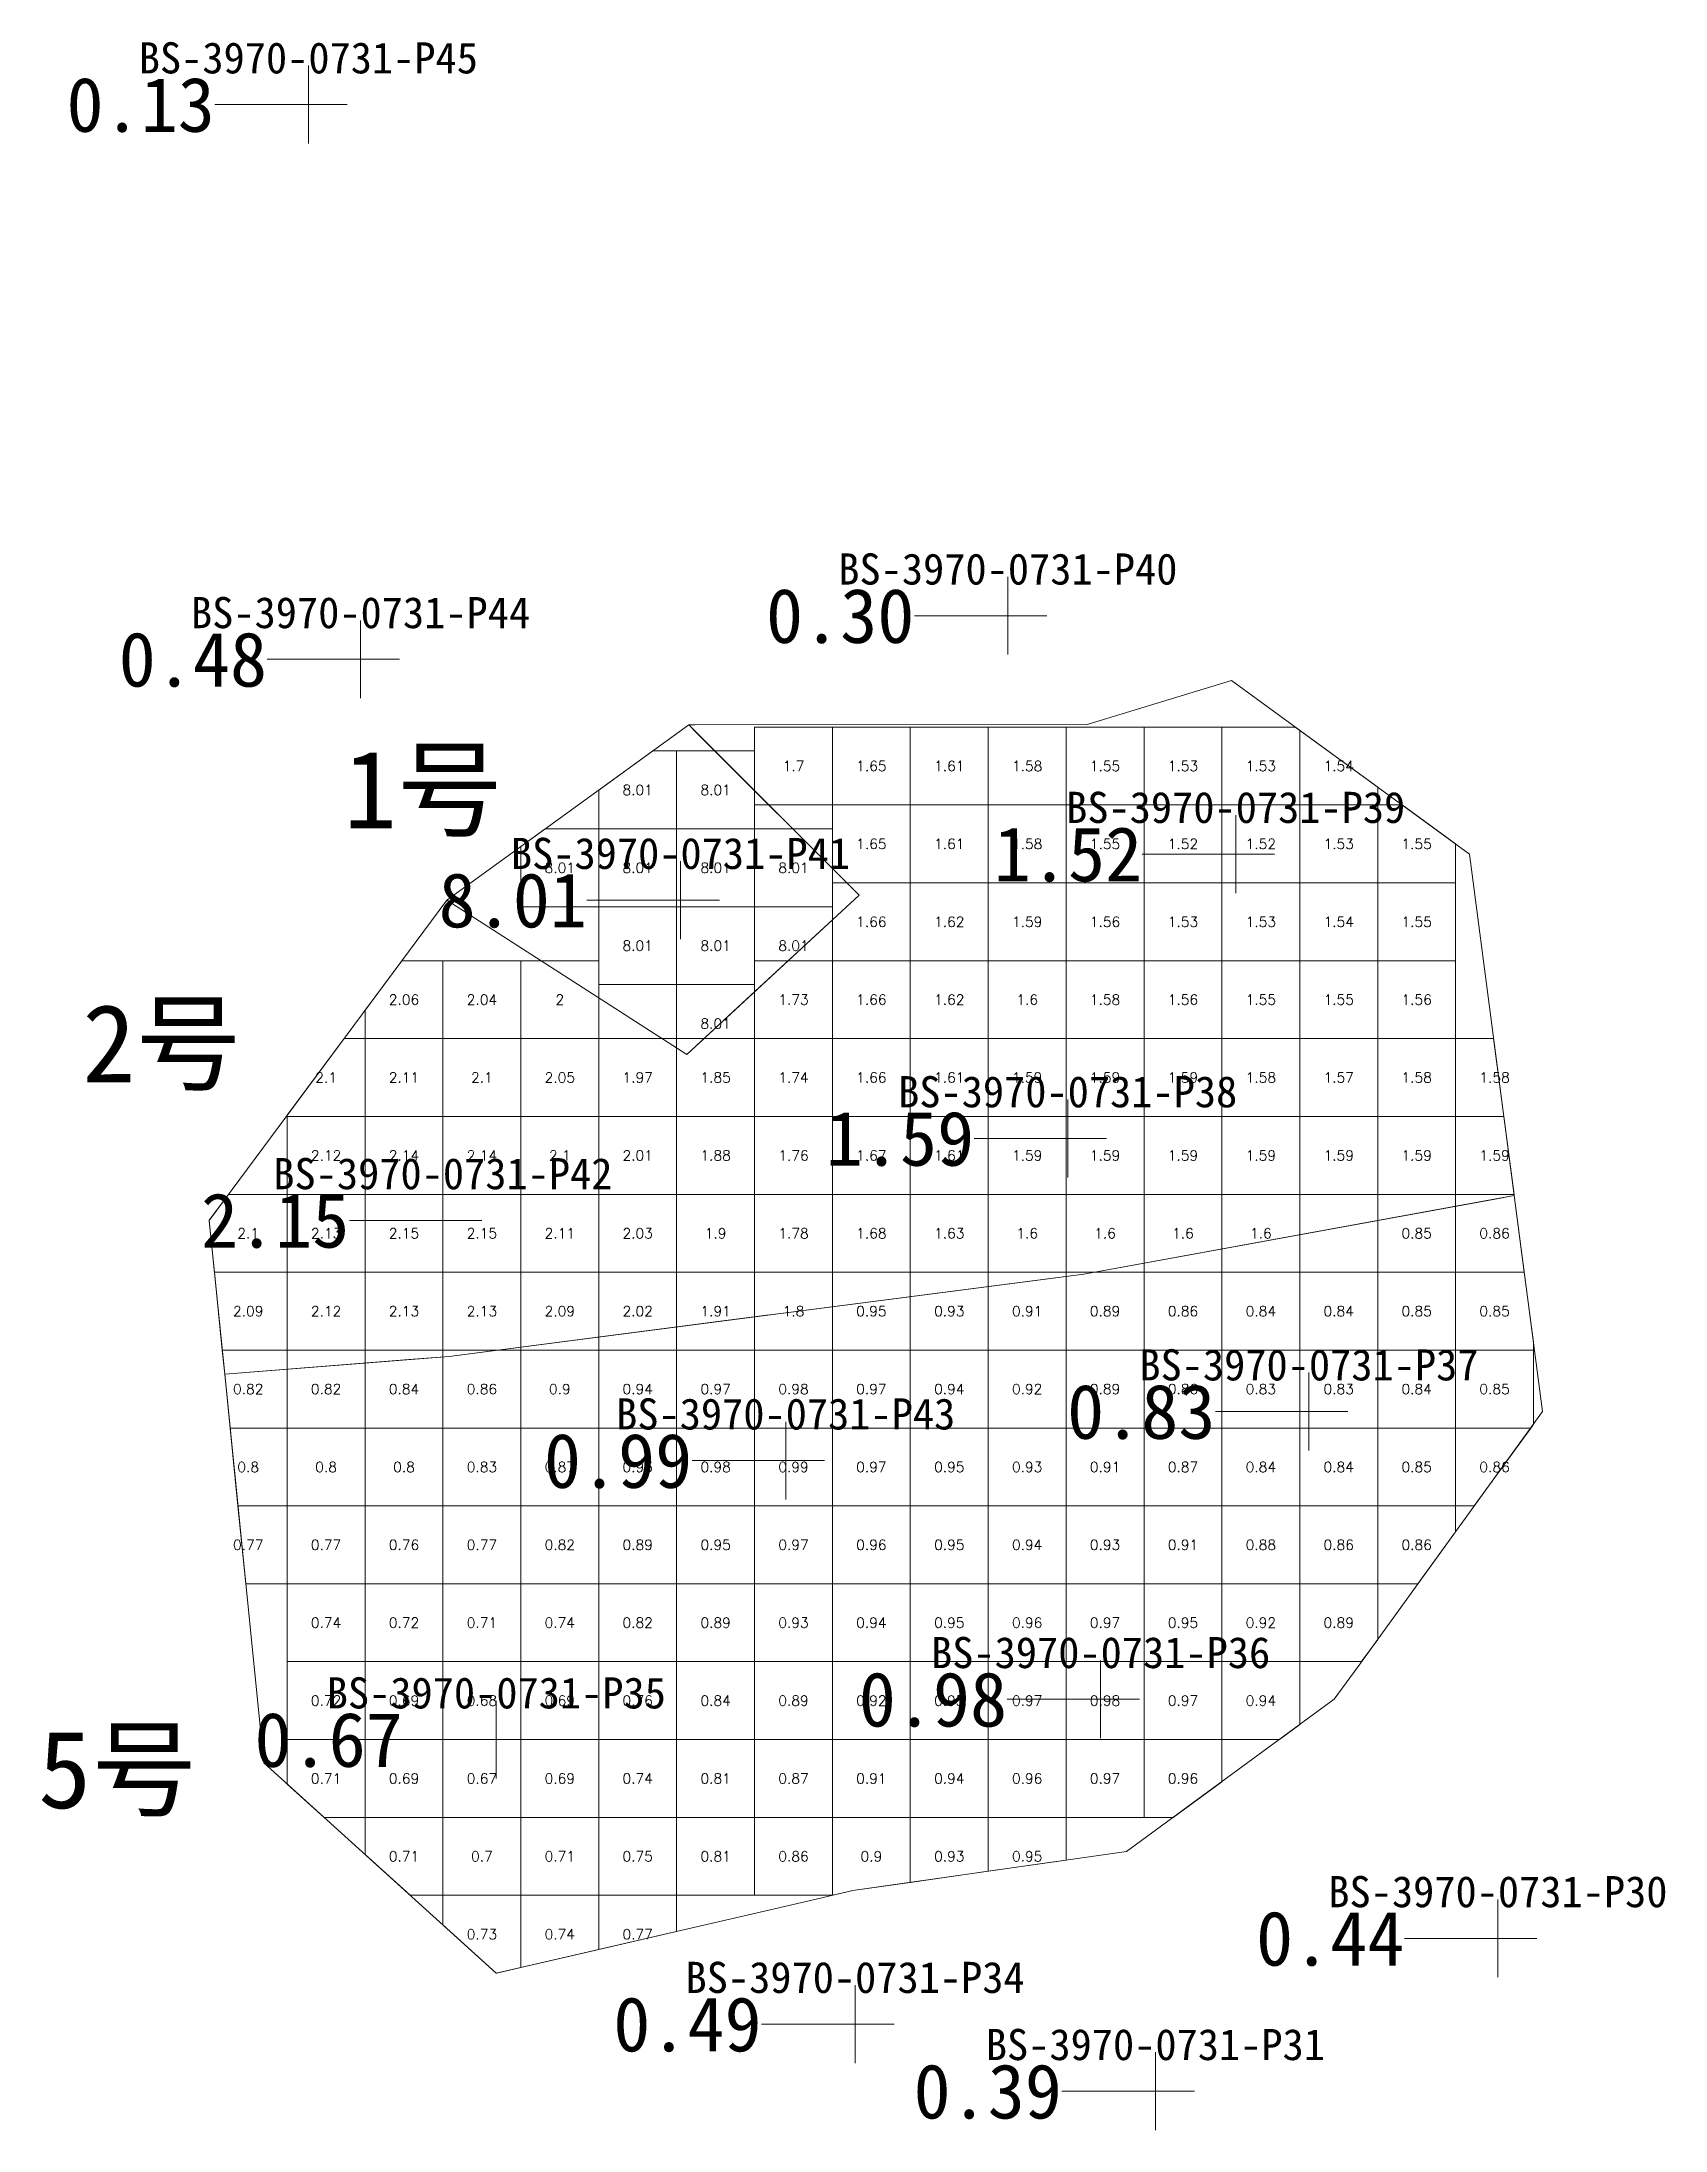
# Model space of a CAD drawing. Header units: inches. Extents: x 470033 to 470145, y 4349683 to 4349762.
# Drawn here: x 470051.94 to 470072.79, y 4349717.14 to 4349743.96 of the extents above; entities that cross this region are included whole.
import ezdxf
from ezdxf.enums import TextEntityAlignment as Align

# ---------------------------------------------------------------- set-up
doc = ezdxf.new("R2010")
doc.units = ezdxf.units.IN
doc.header["$MEASUREMENT"] = 0
for name, color, linetype, lineweight in [('0.500-1.000', 7, 'Continuous', 0), ('1.500-3.000', 7, 'Continuous', 0), ('3.000-999.000', 7, 'Continuous', 0), ('孔口文字', 7, 'Continuous', 0), ('点', 7, 'Continuous', 0), ('爆区方格网', 7, 'Continuous', 0), ('线条', 7, 'Continuous', 0), ('钻孔', 7, 'Continuous', 0)]:
    doc.layers.add(name, color=color, linetype=linetype, lineweight=lineweight)
doc.styles.add('3dmine_textStyle_1', font='txt.shx', dxfattribs={"height": 1, "bigfont": 'gbcbig.shx'})
doc.styles.add('3dmine_textStyle_3', font='宋体.ttf', dxfattribs={"height": 1})
doc.styles.add('3dmine_textStyle_4', font='simsunb.ttf', dxfattribs={"height": 1})

msp = doc.modelspace()

# ---------------------------------------------------------------- texts
at = {"color": 7, "linetype": 'Continuous', "lineweight": 0, "style": '3dmine_textStyle_3'}
for s, p in [('1号', (470055.822, 4349733.858, 3965.168)), ('2号', (470052.467, 4349730.598, 3965.168)), ('5号', (470051.899, 4349721.278, 3965.168))]:
    msp.add_text(s, height=1, dxfattribs=at).set_placement(p)
at = {"color": 1, "linetype": 'Continuous', "lineweight": 0, "true_color": 0xff0000, "style": '3dmine_textStyle_1'}
for s, p in [('1.7', (470061.595, 4349734.659, 3970.306)), ('1.65', (470062.595, 4349734.659, 3970.306)), ('1.61', (470063.595, 4349734.659, 3970.306)), ('1.58', (470064.595, 4349734.659, 3970.306)), ('1.55', (470065.595, 4349734.659, 3970.306)), ('1.53', (470066.595, 4349734.659, 3970.306)), ('1.53', (470067.595, 4349734.659, 3970.306)), ('1.54', (470068.595, 4349734.659, 3970.306)), ('1.65', (470062.595, 4349733.659, 3970.306)), ('1.61', (470063.595, 4349733.659, 3970.306)), ('1.58', (470064.595, 4349733.659, 3970.306)), ('1.55', (470065.595, 4349733.659, 3970.306)), ('1.52', (470066.595, 4349733.659, 3970.306)), ('1.52', (470067.595, 4349733.659, 3970.306)), ('1.53', (470068.595, 4349733.659, 3970.306)), ('1.55', (470069.595, 4349733.659, 3970.306)), ('1.66', (470062.595, 4349732.659, 3970.306)), ('1.62', (470063.595, 4349732.659, 3970.306)), ('1.59', (470064.595, 4349732.659, 3970.306)), ('1.56', (470065.595, 4349732.659, 3970.306)), ('1.53', (470066.595, 4349732.659, 3970.306)), ('1.53', (470067.595, 4349732.659, 3970.306)), ('1.54', (470068.595, 4349732.659, 3970.306)), ('1.55', (470069.595, 4349732.659, 3970.306)), ('2.06', (470056.595, 4349731.659, 3970.306)), ('2.04', (470057.595, 4349731.659, 3970.306)), ('2', (470058.595, 4349731.659, 3970.306)), ('1.73', (470061.595, 4349731.659, 3970.306)), ('1.66', (470062.595, 4349731.659, 3970.306)), ('1.62', (470063.595, 4349731.659, 3970.306)), ('1.6', (470064.595, 4349731.659, 3970.306)), ('1.58', (470065.595, 4349731.659, 3970.306)), ('1.56', (470066.595, 4349731.659, 3970.306)), ('1.55', (470067.595, 4349731.659, 3970.306)), ('1.55', (470068.595, 4349731.659, 3970.306)), ('1.56', (470069.595, 4349731.659, 3970.306)), ('2.1', (470055.595, 4349730.659, 3970.306)), ('2.11', (470056.595, 4349730.659, 3970.306)), ('2.1', (470057.595, 4349730.659, 3970.306)), ('2.05', (470058.595, 4349730.659, 3970.306)), ('1.97', (470059.595, 4349730.659, 3970.306)), ('1.85', (470060.595, 4349730.659, 3970.306)), ('1.74', (470061.595, 4349730.659, 3970.306)), ('1.66', (470062.595, 4349730.659, 3970.306)), ('1.61', (470063.595, 4349730.659, 3970.306)), ('1.59', (470064.595, 4349730.659, 3970.306)), ('1.59', (470065.595, 4349730.659, 3970.306)), ('1.59', (470066.595, 4349730.659, 3970.306)), ('1.58', (470067.595, 4349730.659, 3970.306)), ('1.57', (470068.595, 4349730.659, 3970.306)), ('1.58', (470069.595, 4349730.659, 3970.306)), ('1.58', (470070.595, 4349730.659, 3970.306)), ('2.12', (470055.595, 4349729.659, 3970.306)), ('2.14', (470056.595, 4349729.659, 3970.306)), ('2.14', (470057.595, 4349729.659, 3970.306)), ('2.1', (470058.595, 4349729.659, 3970.306)), ('2.01', (470059.595, 4349729.659, 3970.306)), ('1.88', (470060.595, 4349729.659, 3970.306)), ('1.76', (470061.595, 4349729.659, 3970.306)), ('1.67', (470062.595, 4349729.659, 3970.306)), ('1.61', (470063.595, 4349729.659, 3970.306)), ('1.59', (470064.595, 4349729.659, 3970.306)), ('1.59', (470065.595, 4349729.659, 3970.306)), ('1.59', (470066.595, 4349729.659, 3970.306)), ('1.59', (470067.595, 4349729.659, 3970.306)), ('1.59', (470068.595, 4349729.659, 3970.306)), ('1.59', (470069.595, 4349729.659, 3970.306)), ('1.59', (470070.595, 4349729.659, 3970.306)), ('2.1', (470054.595, 4349728.659, 3970.306)), ('2.13', (470055.595, 4349728.659, 3970.306)), ('2.15', (470056.595, 4349728.659, 3970.306)), ('2.15', (470057.595, 4349728.659, 3970.306)), ('2.11', (470058.595, 4349728.659, 3970.306)), ('2.03', (470059.595, 4349728.659, 3970.306)), ('1.9', (470060.595, 4349728.659, 3970.306)), ('1.78', (470061.595, 4349728.659, 3970.306)), ('1.68', (470062.595, 4349728.659, 3970.306)), ('1.63', (470063.595, 4349728.659, 3970.306)), ('1.6', (470064.595, 4349728.659, 3970.306)), ('1.6', (470065.595, 4349728.659, 3970.306)), ('1.6', (470066.595, 4349728.659, 3970.306)), ('1.6', (470067.595, 4349728.659, 3970.306)), ('2.09', (470054.595, 4349727.659, 3970.306)), ('2.12', (470055.595, 4349727.659, 3970.306)), ('2.13', (470056.595, 4349727.659, 3970.306)), ('2.13', (470057.595, 4349727.659, 3970.306)), ('2.09', (470058.595, 4349727.659, 3970.306)), ('2.02', (470059.595, 4349727.659, 3970.306)), ('1.91', (470060.595, 4349727.659, 3970.306)), ('1.8', (470061.595, 4349727.659, 3970.306))]:
    msp.add_text(s, height=0.13, dxfattribs=at).set_placement(p, align=Align.MIDDLE_CENTER)
at = {"color": 211, "linetype": 'Continuous', "lineweight": 0, "true_color": 0xff7fff, "style": '3dmine_textStyle_1'}
for p in [(470059.595, 4349734.352, 3969.567), (470060.595, 4349734.352, 3969.567), (470058.595, 4349733.352, 3969.567), (470059.595, 4349733.352, 3969.567), (470060.595, 4349733.352, 3969.567), (470061.595, 4349733.352, 3969.567), (470059.595, 4349732.352, 3969.567), (470060.595, 4349732.352, 3969.567), (470061.595, 4349732.352, 3969.567), (470060.595, 4349731.352, 3969.567)]:
    msp.add_text('8.01', height=0.13, dxfattribs=at).set_placement(p, align=Align.MIDDLE_CENTER)
at = {"color": 4, "linetype": 'Continuous', "lineweight": 0, "true_color": 0x00ffff, "style": '3dmine_textStyle_1'}
for s, p in [('0.85', (470069.595, 4349728.659, 3968.927)), ('0.86', (470070.595, 4349728.659, 3968.927)), ('0.95', (470062.595, 4349727.659, 3968.927)), ('0.93', (470063.595, 4349727.659, 3968.927)), ('0.91', (470064.595, 4349727.659, 3968.927)), ('0.89', (470065.595, 4349727.659, 3968.927)), ('0.86', (470066.595, 4349727.659, 3968.927)), ('0.84', (470067.595, 4349727.659, 3968.927)), ('0.84', (470068.595, 4349727.659, 3968.927)), ('0.85', (470069.595, 4349727.659, 3968.927)), ('0.85', (470070.595, 4349727.659, 3968.927)), ('0.82', (470054.595, 4349726.659, 3968.927)), ('0.82', (470055.595, 4349726.659, 3968.927)), ('0.84', (470056.595, 4349726.659, 3968.927)), ('0.86', (470057.595, 4349726.659, 3968.927)), ('0.9', (470058.595, 4349726.659, 3968.927)), ('0.94', (470059.595, 4349726.659, 3968.927)), ('0.97', (470060.595, 4349726.659, 3968.927)), ('0.98', (470061.595, 4349726.659, 3968.927)), ('0.97', (470062.595, 4349726.659, 3968.927)), ('0.94', (470063.595, 4349726.659, 3968.927)), ('0.92', (470064.595, 4349726.659, 3968.927)), ('0.89', (470065.595, 4349726.659, 3968.927)), ('0.86', (470066.595, 4349726.659, 3968.927)), ('0.83', (470067.595, 4349726.659, 3968.927)), ('0.83', (470068.595, 4349726.659, 3968.927)), ('0.84', (470069.595, 4349726.659, 3968.927)), ('0.85', (470070.595, 4349726.659, 3968.927)), ('0.8', (470054.595, 4349725.659, 3968.927)), ('0.8', (470055.595, 4349725.659, 3968.927)), ('0.8', (470056.595, 4349725.659, 3968.927)), ('0.83', (470057.595, 4349725.659, 3968.927)), ('0.87', (470058.595, 4349725.659, 3968.927)), ('0.93', (470059.595, 4349725.659, 3968.927)), ('0.98', (470060.595, 4349725.659, 3968.927)), ('0.99', (470061.595, 4349725.659, 3968.927)), ('0.97', (470062.595, 4349725.659, 3968.927)), ('0.95', (470063.595, 4349725.659, 3968.927)), ('0.93', (470064.595, 4349725.659, 3968.927)), ('0.91', (470065.595, 4349725.659, 3968.927)), ('0.87', (470066.595, 4349725.659, 3968.927)), ('0.84', (470067.595, 4349725.659, 3968.927)), ('0.84', (470068.595, 4349725.659, 3968.927)), ('0.85', (470069.595, 4349725.659, 3968.927)), ('0.86', (470070.595, 4349725.659, 3968.927)), ('0.77', (470054.595, 4349724.659, 3968.927)), ('0.77', (470055.595, 4349724.659, 3968.927)), ('0.76', (470056.595, 4349724.659, 3968.927)), ('0.77', (470057.595, 4349724.659, 3968.927)), ('0.82', (470058.595, 4349724.659, 3968.927)), ('0.89', (470059.595, 4349724.659, 3968.927)), ('0.95', (470060.595, 4349724.659, 3968.927)), ('0.97', (470061.595, 4349724.659, 3968.927)), ('0.96', (470062.595, 4349724.659, 3968.927)), ('0.95', (470063.595, 4349724.659, 3968.927)), ('0.94', (470064.595, 4349724.659, 3968.927)), ('0.93', (470065.595, 4349724.659, 3968.927)), ('0.91', (470066.595, 4349724.659, 3968.927)), ('0.88', (470067.595, 4349724.659, 3968.927)), ('0.86', (470068.595, 4349724.659, 3968.927)), ('0.86', (470069.595, 4349724.659, 3968.927)), ('0.74', (470055.595, 4349723.659, 3968.927)), ('0.72', (470056.595, 4349723.659, 3968.927)), ('0.71', (470057.595, 4349723.659, 3968.927)), ('0.74', (470058.595, 4349723.659, 3968.927)), ('0.82', (470059.595, 4349723.659, 3968.927)), ('0.89', (470060.595, 4349723.659, 3968.927)), ('0.93', (470061.595, 4349723.659, 3968.927)), ('0.94', (470062.595, 4349723.659, 3968.927)), ('0.95', (470063.595, 4349723.659, 3968.927)), ('0.96', (470064.595, 4349723.659, 3968.927)), ('0.97', (470065.595, 4349723.659, 3968.927)), ('0.95', (470066.595, 4349723.659, 3968.927)), ('0.92', (470067.595, 4349723.659, 3968.927)), ('0.89', (470068.595, 4349723.659, 3968.927)), ('0.72', (470055.595, 4349722.659, 3968.927)), ('0.69', (470056.595, 4349722.659, 3968.927)), ('0.68', (470057.595, 4349722.659, 3968.927)), ('0.69', (470058.595, 4349722.659, 3968.927)), ('0.76', (470059.595, 4349722.659, 3968.927)), ('0.84', (470060.595, 4349722.659, 3968.927)), ('0.89', (470061.595, 4349722.659, 3968.927)), ('0.92', (470062.595, 4349722.659, 3968.927)), ('0.95', (470063.595, 4349722.659, 3968.927)), ('0.97', (470064.595, 4349722.659, 3968.927)), ('0.98', (470065.595, 4349722.659, 3968.927)), ('0.97', (470066.595, 4349722.659, 3968.927)), ('0.94', (470067.595, 4349722.659, 3968.927)), ('0.71', (470055.595, 4349721.659, 3968.927)), ('0.69', (470056.595, 4349721.659, 3968.927)), ('0.67', (470057.595, 4349721.659, 3968.927)), ('0.69', (470058.595, 4349721.659, 3968.927)), ('0.74', (470059.595, 4349721.659, 3968.927)), ('0.81', (470060.595, 4349721.659, 3968.927)), ('0.87', (470061.595, 4349721.659, 3968.927)), ('0.91', (470062.595, 4349721.659, 3968.927)), ('0.94', (470063.595, 4349721.659, 3968.927)), ('0.96', (470064.595, 4349721.659, 3968.927)), ('0.97', (470065.595, 4349721.659, 3968.927)), ('0.96', (470066.595, 4349721.659, 3968.927)), ('0.71', (470056.595, 4349720.659, 3968.927)), ('0.7', (470057.595, 4349720.659, 3968.927)), ('0.71', (470058.595, 4349720.659, 3968.927)), ('0.75', (470059.595, 4349720.659, 3968.927)), ('0.81', (470060.595, 4349720.659, 3968.927)), ('0.86', (470061.595, 4349720.659, 3968.927)), ('0.9', (470062.595, 4349720.659, 3968.927)), ('0.93', (470063.595, 4349720.659, 3968.927)), ('0.95', (470064.595, 4349720.659, 3968.927)), ('0.73', (470057.595, 4349719.659, 3968.927)), ('0.74', (470058.595, 4349719.659, 3968.927)), ('0.77', (470059.595, 4349719.659, 3968.927))]:
    msp.add_text(s, height=0.13, dxfattribs=at).set_placement(p, align=Align.MIDDLE_CENTER)
at = {"layer": '孔口文字', "color": 138, "linetype": 'Continuous', "lineweight": 0, "true_color": 0x004c4c, "style": '3dmine_textStyle_4'}
for s, p in [('BS-3970-0731-P45', (470055.367, 4349743.552, 3970.65)), ('BS-3970-0731-P40', (470064.347, 4349736.989, 3968.496)), ('BS-3970-0731-P44', (470056.037, 4349736.429, 3970.101)), ('BS-3970-0731-P39', (470067.272, 4349733.928, 3968.66)), ('BS-3970-0731-P41', (470060.144, 4349733.337, 3969.567)), ('BS-3970-0731-P38', (470065.115, 4349730.277, 3968.728)), ('BS-3970-0731-P42', (470057.094, 4349729.225, 3970.306)), ('BS-3970-0731-P37', (470068.212, 4349726.77, 3969.19)), ('BS-3970-0731-P43', (470061.495, 4349726.14, 3968.927)), ('BS-3970-0731-P36', (470065.538, 4349723.076, 3969.08)), ('BS-3970-0731-P35', (470057.78, 4349722.558, 3969.718)), ('BS-3970-0731-P30', (470070.638, 4349720.006, 3969.503)), ('BS-3970-0731-P34', (470062.386, 4349718.905, 3969.037)), ('BS-3970-0731-P31', (470066.241, 4349718.043, 3969.3))]:
    msp.add_text(s, height=0.4, dxfattribs=at).set_placement(p, align=Align.CENTER)
at = {"layer": '钻孔', "color": 8, "linetype": 'Continuous', "lineweight": 0, "true_color": 0x808080, "style": '3dmine_textStyle_4'}
for s, p in [('0.13', (470054.167, 4349743.152, 3970.65)), ('0.30', (470063.147, 4349736.589, 3968.496)), ('0.48', (470054.837, 4349736.029, 3970.101)), ('0.44', (470069.438, 4349719.606, 3969.503)), ('0.49', (470061.186, 4349718.505, 3969.037)), ('0.39', (470065.041, 4349717.643, 3969.3))]:
    msp.add_text(s, height=0.7, dxfattribs=at).set_placement(p, align=Align.MIDDLE_RIGHT)
at = {"layer": '钻孔', "color": 1, "linetype": 'Continuous', "lineweight": 0, "true_color": 0xff0000, "style": '3dmine_textStyle_4'}
for s, p in [('1.52', (470066.072, 4349733.528, 3968.66)), ('1.59', (470063.915, 4349729.877, 3968.728)), ('2.15', (470055.894, 4349728.825, 3970.306))]:
    msp.add_text(s, height=0.7, dxfattribs=at).set_placement(p, align=Align.MIDDLE_RIGHT)
at = {"layer": '钻孔', "color": 211, "linetype": 'Continuous', "lineweight": 0, "true_color": 0xff80ff, "style": '3dmine_textStyle_4'}
msp.add_text('8.01', height=0.7, dxfattribs=at).set_placement((470058.944, 4349732.937, 3969.567), align=Align.MIDDLE_RIGHT)
at = {"layer": '钻孔', "color": 4, "linetype": 'Continuous', "lineweight": 0, "true_color": 0x00ffff, "style": '3dmine_textStyle_4'}
for s, p in [('0.83', (470067.012, 4349726.37, 3969.19)), ('0.99', (470060.295, 4349725.74, 3968.927)), ('0.98', (470064.338, 4349722.676, 3969.08)), ('0.67', (470056.58, 4349722.158, 3969.718))]:
    msp.add_text(s, height=0.7, dxfattribs=at).set_placement(p, align=Align.MIDDLE_RIGHT)

# ---------------------------------------------------------------- hatches: boundary and pattern name
at = {"layer": '钻孔', "linetype": 'Continuous', "lineweight": 0, "true_color": 0x808080, "extrusion": (0, 1, 0)}
for points in [[(-470056.367, 3959.65), (-470055.367, 3959.65), (-470055.367, 3970.65), (-470056.367, 3970.65)], [(-470065.347, 3960.496), (-470064.347, 3960.496), (-470064.347, 3968.496), (-470065.347, 3968.496)], [(-470057.037, 3960.101), (-470056.037, 3960.101), (-470056.037, 3970.101), (-470057.037, 3970.101)], [(-470071.638, 3959.503), (-470070.638, 3959.503), (-470070.638, 3969.503), (-470071.638, 3969.503)], [(-470063.386, 3960.037), (-470062.386, 3960.037), (-470062.386, 3969.037), (-470063.386, 3969.037)], [(-470067.241, 3960.3), (-470066.241, 3960.3), (-470066.241, 3969.3), (-470067.241, 3969.3)]]:
    msp.add_hatch(color=8, dxfattribs=at).paths.add_polyline_path(points, flags=0)
at = {"layer": '钻孔', "linetype": 'Continuous', "lineweight": 0, "true_color": 0xff0000, "extrusion": (0, 1, 0)}
for points in [[(-470068.272, 3959.66), (-470067.272, 3959.66), (-470067.272, 3968.66), (-470068.272, 3968.66)], [(-470066.115, 3959.728), (-470065.115, 3959.728), (-470065.115, 3968.728), (-470066.115, 3968.728)], [(-470058.094, 3960.306), (-470057.094, 3960.306), (-470057.094, 3970.306), (-470058.094, 3970.306)]]:
    msp.add_hatch(color=1, dxfattribs=at).paths.add_polyline_path(points, flags=0)
at = {"layer": '钻孔', "linetype": 'Continuous', "lineweight": 0, "true_color": 0xff80ff, "extrusion": (0, 1, 0)}
msp.add_hatch(color=211, dxfattribs=at).paths.add_polyline_path([(-470061.144, 3959.567), (-470060.144, 3959.567), (-470060.144, 3969.567), (-470061.144, 3969.567)], flags=0)
at = {"layer": '钻孔', "linetype": 'Continuous', "lineweight": 0, "true_color": 0x00ffff, "extrusion": (0, 1, 0)}
for points in [[(-470069.212, 3960.19), (-470068.212, 3960.19), (-470068.212, 3969.19), (-470069.212, 3969.19)], [(-470062.495, 3959.927), (-470061.495, 3959.927), (-470061.495, 3968.927), (-470062.495, 3968.927)], [(-470066.538, 3960.08), (-470065.538, 3960.08), (-470065.538, 3969.08), (-470066.538, 3969.08)], [(-470058.78, 3959.718), (-470057.78, 3959.718), (-470057.78, 3969.718), (-470058.78, 3969.718)]]:
    msp.add_hatch(color=4, dxfattribs=at).paths.add_polyline_path(points, flags=0)

# ---------------------------------------------------------------- linework, layer by layer
at = {"layer": '0.500-1.000', "color": 4, "linetype": 'Continuous', "lineweight": 0, "true_color": 0x00ffff}
msp.add_lwpolyline([(470071.212, 4349726.37), (470068.844, 4349723.098), (470068.538, 4349722.676), (470065.869, 4349720.72), (470062.359, 4349720.22), (470061.814, 4349720.093), (470057.78, 4349719.158), (470054.795, 4349721.858), (470054.293, 4349726.851), (470056.659, 4349727.038), (470057.173, 4349727.078), (470064.666, 4349728.05), (470065.322, 4349728.135), (470070.848, 4349729.143), (470071.212, 4349726.37)], dxfattribs=at)
at = {"layer": '1.500-3.000', "color": 1, "linetype": 'Continuous', "lineweight": 0, "true_color": 0xff0000}
msp.add_lwpolyline([(470070.272, 4349733.528), (470070.848, 4349729.143), (470070.602, 4349729.098), (470065.322, 4349728.135), (470061.332, 4349727.617), (470061.248, 4349727.606), (470057.173, 4349727.078), (470054.293, 4349726.851), (470054.094, 4349728.825), (470057.144, 4349732.937), (470060.224, 4349730.954), (470060.822, 4349731.507), (470062.437, 4349733.001), (470060.353, 4349735.083), (470060.25, 4349735.186), (470060.33, 4349735.186), (470065.366, 4349735.193), (470067.217, 4349735.757), (470070.272, 4349733.528)], dxfattribs=at)
at = {"layer": '3.000-999.000', "color": 211, "linetype": 'Continuous', "lineweight": 0, "true_color": 0xff7fff}
msp.add_lwpolyline([(470062.437, 4349733.001), (470060.224, 4349730.954), (470057.144, 4349732.937), (470060.25, 4349735.186), (470062.437, 4349733.001)], dxfattribs=at)
at = {"layer": '点', "color": 138, "linetype": 'Continuous', "lineweight": 0, "true_color": 0x004c4c}
for points, elevation in [([(470055.367, 4349742.652), (470055.367, 4349743.652)], 3970.65), ([(470055.867, 4349743.152), (470054.867, 4349743.152)], 3970.65), ([(470064.347, 4349736.089), (470064.347, 4349737.089)], 3968.496), ([(470064.847, 4349736.589), (470063.847, 4349736.589)], 3968.496), ([(470056.037, 4349735.529), (470056.037, 4349736.529)], 3970.101), ([(470056.537, 4349736.029), (470055.537, 4349736.029)], 3970.101), ([(470067.272, 4349733.028), (470067.272, 4349734.028)], 3968.66), ([(470060.144, 4349732.437), (470060.144, 4349733.437)], 3969.567), ([(470067.772, 4349733.528), (470066.772, 4349733.528)], 3968.66), ([(470060.644, 4349732.937), (470059.644, 4349732.937)], 3969.567), ([(470065.115, 4349729.377), (470065.115, 4349730.377)], 3968.728), ([(470065.615, 4349729.877), (470064.615, 4349729.877)], 3968.728), ([(470057.094, 4349728.325), (470057.094, 4349729.325)], 3970.306), ([(470057.594, 4349728.825), (470056.594, 4349728.825)], 3970.306), ([(470068.212, 4349725.87), (470068.212, 4349726.87)], 3969.19), ([(470068.712, 4349726.37), (470067.712, 4349726.37)], 3969.19), ([(470061.495, 4349725.24), (470061.495, 4349726.24)], 3968.927), ([(470061.995, 4349725.74), (470060.995, 4349725.74)], 3968.927), ([(470065.538, 4349722.176), (470065.538, 4349723.176)], 3969.08), ([(470057.78, 4349721.658), (470057.78, 4349722.658)], 3969.718), ([(470066.038, 4349722.676), (470065.038, 4349722.676)], 3969.08), ([(470058.28, 4349722.158), (470057.28, 4349722.158)], 3969.718), ([(470070.638, 4349719.106), (470070.638, 4349720.106)], 3969.503), ([(470071.138, 4349719.606), (470070.138, 4349719.606)], 3969.503), ([(470062.386, 4349718.005), (470062.386, 4349719.005)], 3969.037), ([(470062.886, 4349718.505), (470061.886, 4349718.505)], 3969.037), ([(470066.241, 4349717.143), (470066.241, 4349718.143)], 3969.3), ([(470066.741, 4349717.643), (470065.741, 4349717.643)], 3969.3)]:
    msp.add_lwpolyline(points, dxfattribs=dict(at, elevation=elevation))
at = {"layer": '爆区方格网', "color": 1, "linetype": 'Continuous', "lineweight": 0, "true_color": 0xff0000, "elevation": 3970.306}
for points in [[(470062.095, 4349734.159), (470061.095, 4349734.159), (470061.095, 4349735.159), (470062.095, 4349735.159), (470062.095, 4349734.159)], [(470063.095, 4349734.159), (470062.095, 4349734.159), (470062.095, 4349735.159), (470063.095, 4349735.159), (470063.095, 4349734.159)], [(470064.095, 4349734.159), (470063.095, 4349734.159), (470063.095, 4349735.159), (470064.095, 4349735.159), (470064.095, 4349734.159)], [(470065.095, 4349734.159), (470064.095, 4349734.159), (470064.095, 4349735.159), (470065.095, 4349735.159), (470065.095, 4349734.159)], [(470066.095, 4349734.159), (470065.095, 4349734.159), (470065.095, 4349735.159), (470066.095, 4349735.159), (470066.095, 4349734.159)], [(470067.095, 4349734.159), (470066.095, 4349734.159), (470066.095, 4349735.159), (470067.095, 4349735.159), (470067.095, 4349734.159)], [(470068.095, 4349735.117), (470068.095, 4349734.159), (470067.095, 4349734.159), (470067.095, 4349735.159), (470068.036, 4349735.159), (470068.095, 4349735.117)], [(470069.095, 4349734.387), (470069.095, 4349734.159), (470068.095, 4349734.159), (470068.095, 4349735.117), (470069.095, 4349734.387)], [(470063.095, 4349733.159), (470062.095, 4349733.159), (470062.095, 4349734.159), (470063.095, 4349734.159), (470063.095, 4349733.159)], [(470064.095, 4349733.159), (470063.095, 4349733.159), (470063.095, 4349734.159), (470064.095, 4349734.159), (470064.095, 4349733.159)], [(470065.095, 4349733.159), (470064.095, 4349733.159), (470064.095, 4349734.159), (470065.095, 4349734.159), (470065.095, 4349733.159)], [(470066.095, 4349733.159), (470065.095, 4349733.159), (470065.095, 4349734.159), (470066.095, 4349734.159), (470066.095, 4349733.159)], [(470067.095, 4349733.159), (470066.095, 4349733.159), (470066.095, 4349734.159), (470067.095, 4349734.159), (470067.095, 4349733.159)], [(470068.095, 4349733.159), (470067.095, 4349733.159), (470067.095, 4349734.159), (470068.095, 4349734.159), (470068.095, 4349733.159)], [(470069.095, 4349733.159), (470068.095, 4349733.159), (470068.095, 4349734.159), (470069.095, 4349734.159), (470069.095, 4349733.159)], [(470070.095, 4349733.658), (470070.095, 4349733.159), (470069.095, 4349733.159), (470069.095, 4349734.159), (470069.407, 4349734.159), (470070.095, 4349733.658)], [(470063.095, 4349732.159), (470062.095, 4349732.159), (470062.095, 4349733.159), (470063.095, 4349733.159), (470063.095, 4349732.159)], [(470064.095, 4349732.159), (470063.095, 4349732.159), (470063.095, 4349733.159), (470064.095, 4349733.159), (470064.095, 4349732.159)], [(470065.095, 4349732.159), (470064.095, 4349732.159), (470064.095, 4349733.159), (470065.095, 4349733.159), (470065.095, 4349732.159)], [(470066.095, 4349732.159), (470065.095, 4349732.159), (470065.095, 4349733.159), (470066.095, 4349733.159), (470066.095, 4349732.159)], [(470067.095, 4349732.159), (470066.095, 4349732.159), (470066.095, 4349733.159), (470067.095, 4349733.159), (470067.095, 4349732.159)], [(470068.095, 4349732.159), (470067.095, 4349732.159), (470067.095, 4349733.159), (470068.095, 4349733.159), (470068.095, 4349732.159)], [(470069.095, 4349732.159), (470068.095, 4349732.159), (470068.095, 4349733.159), (470069.095, 4349733.159), (470069.095, 4349732.159)], [(470070.095, 4349732.159), (470069.095, 4349732.159), (470069.095, 4349733.159), (470070.095, 4349733.159), (470070.095, 4349732.159)], [(470057.095, 4349731.159), (470056.095, 4349731.159), (470056.095, 4349731.523), (470056.567, 4349732.159), (470057.095, 4349732.159), (470057.095, 4349731.159)], [(470058.095, 4349731.159), (470057.095, 4349731.159), (470057.095, 4349732.159), (470058.095, 4349732.159), (470058.095, 4349731.159)], [(470059.095, 4349731.159), (470058.095, 4349731.159), (470058.095, 4349732.159), (470059.095, 4349732.159), (470059.095, 4349731.159)], [(470062.095, 4349731.159), (470061.095, 4349731.159), (470061.095, 4349732.159), (470062.095, 4349732.159), (470062.095, 4349731.159)], [(470063.095, 4349731.159), (470062.095, 4349731.159), (470062.095, 4349732.159), (470063.095, 4349732.159), (470063.095, 4349731.159)], [(470064.095, 4349731.159), (470063.095, 4349731.159), (470063.095, 4349732.159), (470064.095, 4349732.159), (470064.095, 4349731.159)], [(470065.095, 4349731.159), (470064.095, 4349731.159), (470064.095, 4349732.159), (470065.095, 4349732.159), (470065.095, 4349731.159)], [(470066.095, 4349731.159), (470065.095, 4349731.159), (470065.095, 4349732.159), (470066.095, 4349732.159), (470066.095, 4349731.159)], [(470067.095, 4349731.159), (470066.095, 4349731.159), (470066.095, 4349732.159), (470067.095, 4349732.159), (470067.095, 4349731.159)], [(470068.095, 4349731.159), (470067.095, 4349731.159), (470067.095, 4349732.159), (470068.095, 4349732.159), (470068.095, 4349731.159)], [(470069.095, 4349731.159), (470068.095, 4349731.159), (470068.095, 4349732.159), (470069.095, 4349732.159), (470069.095, 4349731.159)], [(470070.095, 4349731.159), (470069.095, 4349731.159), (470069.095, 4349732.159), (470070.095, 4349732.159), (470070.095, 4349731.159)], [(470056.095, 4349730.159), (470055.095, 4349730.159), (470055.095, 4349730.175), (470055.825, 4349731.159), (470056.095, 4349731.159), (470056.095, 4349730.159)], [(470057.095, 4349730.159), (470056.095, 4349730.159), (470056.095, 4349731.159), (470057.095, 4349731.159), (470057.095, 4349730.159)], [(470058.095, 4349730.159), (470057.095, 4349730.159), (470057.095, 4349731.159), (470058.095, 4349731.159), (470058.095, 4349730.159)], [(470059.095, 4349730.159), (470058.095, 4349730.159), (470058.095, 4349731.159), (470059.095, 4349731.159), (470059.095, 4349730.159)], [(470060.095, 4349730.159), (470059.095, 4349730.159), (470059.095, 4349731.159), (470060.095, 4349731.159), (470060.095, 4349730.159)], [(470061.095, 4349730.159), (470060.095, 4349730.159), (470060.095, 4349731.159), (470061.095, 4349731.159), (470061.095, 4349730.159)], [(470062.095, 4349730.159), (470061.095, 4349730.159), (470061.095, 4349731.159), (470062.095, 4349731.159), (470062.095, 4349730.159)], [(470063.095, 4349730.159), (470062.095, 4349730.159), (470062.095, 4349731.159), (470063.095, 4349731.159), (470063.095, 4349730.159)], [(470064.095, 4349730.159), (470063.095, 4349730.159), (470063.095, 4349731.159), (470064.095, 4349731.159), (470064.095, 4349730.159)], [(470065.095, 4349730.159), (470064.095, 4349730.159), (470064.095, 4349731.159), (470065.095, 4349731.159), (470065.095, 4349730.159)], [(470066.095, 4349730.159), (470065.095, 4349730.159), (470065.095, 4349731.159), (470066.095, 4349731.159), (470066.095, 4349730.159)], [(470067.095, 4349730.159), (470066.095, 4349730.159), (470066.095, 4349731.159), (470067.095, 4349731.159), (470067.095, 4349730.159)], [(470068.095, 4349730.159), (470067.095, 4349730.159), (470067.095, 4349731.159), (470068.095, 4349731.159), (470068.095, 4349730.159)], [(470069.095, 4349730.159), (470068.095, 4349730.159), (470068.095, 4349731.159), (470069.095, 4349731.159), (470069.095, 4349730.159)], [(470070.095, 4349730.159), (470069.095, 4349730.159), (470069.095, 4349731.159), (470070.095, 4349731.159), (470070.095, 4349730.159)], [(470070.715, 4349730.159), (470070.095, 4349730.159), (470070.095, 4349731.159), (470070.583, 4349731.159), (470070.715, 4349730.159)], [(470056.095, 4349729.159), (470055.095, 4349729.159), (470055.095, 4349730.159), (470056.095, 4349730.159), (470056.095, 4349729.159)], [(470057.095, 4349729.159), (470056.095, 4349729.159), (470056.095, 4349730.159), (470057.095, 4349730.159), (470057.095, 4349729.159)], [(470058.095, 4349729.159), (470057.095, 4349729.159), (470057.095, 4349730.159), (470058.095, 4349730.159), (470058.095, 4349729.159)], [(470059.095, 4349729.159), (470058.095, 4349729.159), (470058.095, 4349730.159), (470059.095, 4349730.159), (470059.095, 4349729.159)], [(470060.095, 4349729.159), (470059.095, 4349729.159), (470059.095, 4349730.159), (470060.095, 4349730.159), (470060.095, 4349729.159)], [(470061.095, 4349729.159), (470060.095, 4349729.159), (470060.095, 4349730.159), (470061.095, 4349730.159), (470061.095, 4349729.159)], [(470062.095, 4349729.159), (470061.095, 4349729.159), (470061.095, 4349730.159), (470062.095, 4349730.159), (470062.095, 4349729.159)], [(470063.095, 4349729.159), (470062.095, 4349729.159), (470062.095, 4349730.159), (470063.095, 4349730.159), (470063.095, 4349729.159)], [(470064.095, 4349729.159), (470063.095, 4349729.159), (470063.095, 4349730.159), (470064.095, 4349730.159), (470064.095, 4349729.159)], [(470065.095, 4349729.159), (470064.095, 4349729.159), (470064.095, 4349730.159), (470065.095, 4349730.159), (470065.095, 4349729.159)], [(470066.095, 4349729.159), (470065.095, 4349729.159), (470065.095, 4349730.159), (470066.095, 4349730.159), (470066.095, 4349729.159)], [(470067.095, 4349729.159), (470066.095, 4349729.159), (470066.095, 4349730.159), (470067.095, 4349730.159), (470067.095, 4349729.159)], [(470068.095, 4349729.159), (470067.095, 4349729.159), (470067.095, 4349730.159), (470068.095, 4349730.159), (470068.095, 4349729.159)], [(470069.095, 4349729.159), (470068.095, 4349729.159), (470068.095, 4349730.159), (470069.095, 4349730.159), (470069.095, 4349729.159)], [(470070.095, 4349729.159), (470069.095, 4349729.159), (470069.095, 4349730.159), (470070.095, 4349730.159), (470070.095, 4349729.159)], [(470070.846, 4349729.159), (470070.095, 4349729.159), (470070.095, 4349730.159), (470070.715, 4349730.159), (470070.846, 4349729.159)], [(470055.095, 4349728.159), (470054.161, 4349728.159), (470054.095, 4349728.815), (470054.095, 4349728.827), (470054.342, 4349729.159), (470055.095, 4349729.159), (470055.095, 4349728.159)], [(470056.095, 4349728.159), (470055.095, 4349728.159), (470055.095, 4349729.159), (470056.095, 4349729.159), (470056.095, 4349728.159)], [(470057.095, 4349728.159), (470056.095, 4349728.159), (470056.095, 4349729.159), (470057.095, 4349729.159), (470057.095, 4349728.159)], [(470058.095, 4349728.159), (470057.095, 4349728.159), (470057.095, 4349729.159), (470058.095, 4349729.159), (470058.095, 4349728.159)], [(470059.095, 4349728.159), (470058.095, 4349728.159), (470058.095, 4349729.159), (470059.095, 4349729.159), (470059.095, 4349728.159)], [(470060.095, 4349728.159), (470059.095, 4349728.159), (470059.095, 4349729.159), (470060.095, 4349729.159), (470060.095, 4349728.159)], [(470061.095, 4349728.159), (470060.095, 4349728.159), (470060.095, 4349729.159), (470061.095, 4349729.159), (470061.095, 4349728.159)], [(470062.095, 4349728.159), (470061.095, 4349728.159), (470061.095, 4349729.159), (470062.095, 4349729.159), (470062.095, 4349728.159)], [(470063.095, 4349728.159), (470062.095, 4349728.159), (470062.095, 4349729.159), (470063.095, 4349729.159), (470063.095, 4349728.159)], [(470064.095, 4349728.159), (470063.095, 4349728.159), (470063.095, 4349729.159), (470064.095, 4349729.159), (470064.095, 4349728.159)], [(470065.095, 4349728.159), (470064.095, 4349728.159), (470064.095, 4349729.159), (470065.095, 4349729.159), (470065.095, 4349728.159)], [(470066.095, 4349728.159), (470065.095, 4349728.159), (470065.095, 4349729.159), (470066.095, 4349729.159), (470066.095, 4349728.159)], [(470067.095, 4349728.159), (470066.095, 4349728.159), (470066.095, 4349729.159), (470067.095, 4349729.159), (470067.095, 4349728.159)], [(470068.095, 4349728.159), (470067.095, 4349728.159), (470067.095, 4349729.159), (470068.095, 4349729.159), (470068.095, 4349728.159)], [(470055.095, 4349727.159), (470054.262, 4349727.159), (470054.161, 4349728.159), (470055.095, 4349728.159), (470055.095, 4349727.159)], [(470056.095, 4349727.159), (470055.095, 4349727.159), (470055.095, 4349728.159), (470056.095, 4349728.159), (470056.095, 4349727.159)], [(470057.095, 4349727.159), (470056.095, 4349727.159), (470056.095, 4349728.159), (470057.095, 4349728.159), (470057.095, 4349727.159)], [(470058.095, 4349727.159), (470057.095, 4349727.159), (470057.095, 4349728.159), (470058.095, 4349728.159), (470058.095, 4349727.159)], [(470059.095, 4349727.159), (470058.095, 4349727.159), (470058.095, 4349728.159), (470059.095, 4349728.159), (470059.095, 4349727.159)], [(470060.095, 4349727.159), (470059.095, 4349727.159), (470059.095, 4349728.159), (470060.095, 4349728.159), (470060.095, 4349727.159)], [(470061.095, 4349727.159), (470060.095, 4349727.159), (470060.095, 4349728.159), (470061.095, 4349728.159), (470061.095, 4349727.159)], [(470062.095, 4349727.159), (470061.095, 4349727.159), (470061.095, 4349728.159), (470062.095, 4349728.159), (470062.095, 4349727.159)], [(470061.332, 4349727.617), (470061.332, 4349727.617), (470061.248, 4349727.606), (470061.248, 4349727.606), (470061.332, 4349727.617)]]:
    msp.add_lwpolyline(points, dxfattribs=at)
at = {"layer": '爆区方格网', "color": 211, "linetype": 'Continuous', "lineweight": 0, "true_color": 0xff7fff, "elevation": 3969.567}
for points in [[(470060.095, 4349733.852), (470059.095, 4349733.852), (470059.095, 4349734.349), (470059.79, 4349734.852), (470060.095, 4349734.852), (470060.095, 4349733.852)], [(470061.095, 4349734.159), (470061.095, 4349733.852), (470060.095, 4349733.852), (470060.095, 4349734.852), (470061.095, 4349734.852), (470061.095, 4349734.159)], [(470059.095, 4349732.852), (470058.095, 4349732.852), (470058.095, 4349733.625), (470058.409, 4349733.852), (470059.095, 4349733.852), (470059.095, 4349732.852)], [(470060.095, 4349732.852), (470059.095, 4349732.852), (470059.095, 4349733.852), (470060.095, 4349733.852), (470060.095, 4349732.852)], [(470061.095, 4349732.852), (470060.095, 4349732.852), (470060.095, 4349733.852), (470061.095, 4349733.852), (470061.095, 4349732.852)], [(470062.095, 4349733.159), (470062.095, 4349732.852), (470061.095, 4349732.852), (470061.095, 4349733.852), (470062.095, 4349733.852), (470062.095, 4349733.159)], [(470060.095, 4349731.852), (470059.095, 4349731.852), (470059.095, 4349732.852), (470060.095, 4349732.852), (470060.095, 4349731.852)], [(470061.095, 4349731.852), (470060.095, 4349731.852), (470060.095, 4349732.852), (470061.095, 4349732.852), (470061.095, 4349731.852)], [(470062.095, 4349732.159), (470061.095, 4349732.159), (470061.095, 4349732.852), (470062.095, 4349732.852), (470062.095, 4349732.159)], [(470061.095, 4349731.159), (470060.095, 4349731.159), (470060.095, 4349731.852), (470061.095, 4349731.852), (470061.095, 4349731.159)]]:
    msp.add_lwpolyline(points, dxfattribs=at)
at = {"layer": '爆区方格网', "color": 4, "linetype": 'Continuous', "lineweight": 0, "true_color": 0x00ffff, "elevation": 3968.927}
for points in [[(470070.095, 4349728.159), (470069.095, 4349728.159), (470069.095, 4349729.159), (470070.095, 4349729.159), (470070.095, 4349728.159)], [(470070.848, 4349729.143), (470070.848, 4349729.143), (470070.977, 4349728.159), (470070.095, 4349728.159), (470070.095, 4349729.159), (470070.846, 4349729.159), (470070.848, 4349729.143)], [(470063.095, 4349727.159), (470062.095, 4349727.159), (470062.095, 4349728.159), (470063.095, 4349728.159), (470063.095, 4349727.159)], [(470064.095, 4349727.159), (470063.095, 4349727.159), (470063.095, 4349728.159), (470064.095, 4349728.159), (470064.095, 4349727.159)], [(470065.095, 4349727.159), (470064.095, 4349727.159), (470064.095, 4349728.159), (470065.095, 4349728.159), (470065.095, 4349727.159)], [(470066.095, 4349727.159), (470065.095, 4349727.159), (470065.095, 4349728.159), (470066.095, 4349728.159), (470066.095, 4349727.159)], [(470067.095, 4349727.159), (470066.095, 4349727.159), (470066.095, 4349728.159), (470067.095, 4349728.159), (470067.095, 4349727.159)], [(470068.095, 4349727.159), (470067.095, 4349727.159), (470067.095, 4349728.159), (470068.095, 4349728.159), (470068.095, 4349727.159)], [(470069.095, 4349727.159), (470068.095, 4349727.159), (470068.095, 4349728.159), (470069.095, 4349728.159), (470069.095, 4349727.159)], [(470070.095, 4349727.159), (470069.095, 4349727.159), (470069.095, 4349728.159), (470070.095, 4349728.159), (470070.095, 4349727.159)], [(470071.095, 4349727.263), (470071.095, 4349727.159), (470070.095, 4349727.159), (470070.095, 4349728.159), (470070.977, 4349728.159), (470071.095, 4349727.263)], [(470055.095, 4349726.159), (470054.362, 4349726.159), (470054.293, 4349726.851), (470054.262, 4349727.159), (470055.095, 4349727.159), (470055.095, 4349726.159)], [(470056.095, 4349726.159), (470055.095, 4349726.159), (470055.095, 4349727.159), (470056.095, 4349727.159), (470056.095, 4349726.159)], [(470057.095, 4349726.159), (470056.095, 4349726.159), (470056.095, 4349727.159), (470057.095, 4349727.159), (470057.095, 4349726.159)], [(470058.095, 4349726.159), (470057.095, 4349726.159), (470057.095, 4349727.159), (470058.095, 4349727.159), (470058.095, 4349726.159)], [(470059.095, 4349726.159), (470058.095, 4349726.159), (470058.095, 4349727.159), (470059.095, 4349727.159), (470059.095, 4349726.159)], [(470060.095, 4349726.159), (470059.095, 4349726.159), (470059.095, 4349727.159), (470060.095, 4349727.159), (470060.095, 4349726.159)], [(470061.095, 4349726.159), (470060.095, 4349726.159), (470060.095, 4349727.159), (470061.095, 4349727.159), (470061.095, 4349726.159)], [(470062.095, 4349726.159), (470061.095, 4349726.159), (470061.095, 4349727.159), (470062.095, 4349727.159), (470062.095, 4349726.159)], [(470063.095, 4349726.159), (470062.095, 4349726.159), (470062.095, 4349727.159), (470063.095, 4349727.159), (470063.095, 4349726.159)], [(470064.095, 4349726.159), (470063.095, 4349726.159), (470063.095, 4349727.159), (470064.095, 4349727.159), (470064.095, 4349726.159)], [(470065.095, 4349726.159), (470064.095, 4349726.159), (470064.095, 4349727.159), (470065.095, 4349727.159), (470065.095, 4349726.159)], [(470066.095, 4349726.159), (470065.095, 4349726.159), (470065.095, 4349727.159), (470066.095, 4349727.159), (470066.095, 4349726.159)], [(470067.095, 4349726.159), (470066.095, 4349726.159), (470066.095, 4349727.159), (470067.095, 4349727.159), (470067.095, 4349726.159)], [(470068.095, 4349726.159), (470067.095, 4349726.159), (470067.095, 4349727.159), (470068.095, 4349727.159), (470068.095, 4349726.159)], [(470069.095, 4349726.159), (470068.095, 4349726.159), (470068.095, 4349727.159), (470069.095, 4349727.159), (470069.095, 4349726.159)], [(470070.095, 4349726.159), (470069.095, 4349726.159), (470069.095, 4349727.159), (470070.095, 4349727.159), (470070.095, 4349726.159)], [(470071.095, 4349726.208), (470071.059, 4349726.159), (470070.095, 4349726.159), (470070.095, 4349727.159), (470071.095, 4349727.159), (470071.095, 4349726.208)], [(470055.095, 4349725.159), (470054.463, 4349725.159), (470054.362, 4349726.159), (470055.095, 4349726.159), (470055.095, 4349725.159)], [(470056.095, 4349725.159), (470055.095, 4349725.159), (470055.095, 4349726.159), (470056.095, 4349726.159), (470056.095, 4349725.159)], [(470057.095, 4349725.159), (470056.095, 4349725.159), (470056.095, 4349726.159), (470057.095, 4349726.159), (470057.095, 4349725.159)], [(470058.095, 4349725.159), (470057.095, 4349725.159), (470057.095, 4349726.159), (470058.095, 4349726.159), (470058.095, 4349725.159)], [(470059.095, 4349725.159), (470058.095, 4349725.159), (470058.095, 4349726.159), (470059.095, 4349726.159), (470059.095, 4349725.159)], [(470060.095, 4349725.159), (470059.095, 4349725.159), (470059.095, 4349726.159), (470060.095, 4349726.159), (470060.095, 4349725.159)], [(470061.095, 4349725.159), (470060.095, 4349725.159), (470060.095, 4349726.159), (470061.095, 4349726.159), (470061.095, 4349725.159)], [(470062.095, 4349725.159), (470061.095, 4349725.159), (470061.095, 4349726.159), (470062.095, 4349726.159), (470062.095, 4349725.159)], [(470063.095, 4349725.159), (470062.095, 4349725.159), (470062.095, 4349726.159), (470063.095, 4349726.159), (470063.095, 4349725.159)], [(470064.095, 4349725.159), (470063.095, 4349725.159), (470063.095, 4349726.159), (470064.095, 4349726.159), (470064.095, 4349725.159)], [(470065.095, 4349725.159), (470064.095, 4349725.159), (470064.095, 4349726.159), (470065.095, 4349726.159), (470065.095, 4349725.159)], [(470066.095, 4349725.159), (470065.095, 4349725.159), (470065.095, 4349726.159), (470066.095, 4349726.159), (470066.095, 4349725.159)], [(470067.095, 4349725.159), (470066.095, 4349725.159), (470066.095, 4349726.159), (470067.095, 4349726.159), (470067.095, 4349725.159)], [(470068.095, 4349725.159), (470067.095, 4349725.159), (470067.095, 4349726.159), (470068.095, 4349726.159), (470068.095, 4349725.159)], [(470069.095, 4349725.159), (470068.095, 4349725.159), (470068.095, 4349726.159), (470069.095, 4349726.159), (470069.095, 4349725.159)], [(470070.095, 4349725.159), (470069.095, 4349725.159), (470069.095, 4349726.159), (470070.095, 4349726.159), (470070.095, 4349725.159)], [(470070.335, 4349725.159), (470070.095, 4349725.159), (470070.095, 4349726.159), (470071.059, 4349726.159), (470070.335, 4349725.159)], [(470055.095, 4349724.159), (470054.564, 4349724.159), (470054.463, 4349725.159), (470055.095, 4349725.159), (470055.095, 4349724.159)], [(470056.095, 4349724.159), (470055.095, 4349724.159), (470055.095, 4349725.159), (470056.095, 4349725.159), (470056.095, 4349724.159)], [(470057.095, 4349724.159), (470056.095, 4349724.159), (470056.095, 4349725.159), (470057.095, 4349725.159), (470057.095, 4349724.159)], [(470058.095, 4349724.159), (470057.095, 4349724.159), (470057.095, 4349725.159), (470058.095, 4349725.159), (470058.095, 4349724.159)], [(470059.095, 4349724.159), (470058.095, 4349724.159), (470058.095, 4349725.159), (470059.095, 4349725.159), (470059.095, 4349724.159)], [(470060.095, 4349724.159), (470059.095, 4349724.159), (470059.095, 4349725.159), (470060.095, 4349725.159), (470060.095, 4349724.159)], [(470061.095, 4349724.159), (470060.095, 4349724.159), (470060.095, 4349725.159), (470061.095, 4349725.159), (470061.095, 4349724.159)], [(470062.095, 4349724.159), (470061.095, 4349724.159), (470061.095, 4349725.159), (470062.095, 4349725.159), (470062.095, 4349724.159)], [(470063.095, 4349724.159), (470062.095, 4349724.159), (470062.095, 4349725.159), (470063.095, 4349725.159), (470063.095, 4349724.159)], [(470064.095, 4349724.159), (470063.095, 4349724.159), (470063.095, 4349725.159), (470064.095, 4349725.159), (470064.095, 4349724.159)], [(470065.095, 4349724.159), (470064.095, 4349724.159), (470064.095, 4349725.159), (470065.095, 4349725.159), (470065.095, 4349724.159)], [(470066.095, 4349724.159), (470065.095, 4349724.159), (470065.095, 4349725.159), (470066.095, 4349725.159), (470066.095, 4349724.159)], [(470067.095, 4349724.159), (470066.095, 4349724.159), (470066.095, 4349725.159), (470067.095, 4349725.159), (470067.095, 4349724.159)], [(470068.095, 4349724.159), (470067.095, 4349724.159), (470067.095, 4349725.159), (470068.095, 4349725.159), (470068.095, 4349724.159)], [(470069.095, 4349724.159), (470068.095, 4349724.159), (470068.095, 4349725.159), (470069.095, 4349725.159), (470069.095, 4349724.159)], [(470070.095, 4349724.827), (470069.612, 4349724.159), (470069.095, 4349724.159), (470069.095, 4349725.159), (470070.095, 4349725.159), (470070.095, 4349724.827)], [(470056.095, 4349723.159), (470055.095, 4349723.159), (470055.095, 4349724.159), (470056.095, 4349724.159), (470056.095, 4349723.159)], [(470057.095, 4349723.159), (470056.095, 4349723.159), (470056.095, 4349724.159), (470057.095, 4349724.159), (470057.095, 4349723.159)], [(470058.095, 4349723.159), (470057.095, 4349723.159), (470057.095, 4349724.159), (470058.095, 4349724.159), (470058.095, 4349723.159)], [(470059.095, 4349723.159), (470058.095, 4349723.159), (470058.095, 4349724.159), (470059.095, 4349724.159), (470059.095, 4349723.159)], [(470060.095, 4349723.159), (470059.095, 4349723.159), (470059.095, 4349724.159), (470060.095, 4349724.159), (470060.095, 4349723.159)], [(470061.095, 4349723.159), (470060.095, 4349723.159), (470060.095, 4349724.159), (470061.095, 4349724.159), (470061.095, 4349723.159)], [(470062.095, 4349723.159), (470061.095, 4349723.159), (470061.095, 4349724.159), (470062.095, 4349724.159), (470062.095, 4349723.159)], [(470063.095, 4349723.159), (470062.095, 4349723.159), (470062.095, 4349724.159), (470063.095, 4349724.159), (470063.095, 4349723.159)], [(470064.095, 4349723.159), (470063.095, 4349723.159), (470063.095, 4349724.159), (470064.095, 4349724.159), (470064.095, 4349723.159)], [(470065.095, 4349723.159), (470064.095, 4349723.159), (470064.095, 4349724.159), (470065.095, 4349724.159), (470065.095, 4349723.159)], [(470066.095, 4349723.159), (470065.095, 4349723.159), (470065.095, 4349724.159), (470066.095, 4349724.159), (470066.095, 4349723.159)], [(470067.095, 4349723.159), (470066.095, 4349723.159), (470066.095, 4349724.159), (470067.095, 4349724.159), (470067.095, 4349723.159)], [(470068.095, 4349723.159), (470067.095, 4349723.159), (470067.095, 4349724.159), (470068.095, 4349724.159), (470068.095, 4349723.159)], [(470069.095, 4349723.445), (470068.888, 4349723.159), (470068.095, 4349723.159), (470068.095, 4349724.159), (470069.095, 4349724.159), (470069.095, 4349723.445)], [(470056.095, 4349722.159), (470055.095, 4349722.159), (470055.095, 4349723.159), (470056.095, 4349723.159), (470056.095, 4349722.159)], [(470057.095, 4349722.159), (470056.095, 4349722.159), (470056.095, 4349723.159), (470057.095, 4349723.159), (470057.095, 4349722.159)], [(470058.095, 4349722.159), (470057.095, 4349722.159), (470057.095, 4349723.159), (470058.095, 4349723.159), (470058.095, 4349722.159)], [(470059.095, 4349722.159), (470058.095, 4349722.159), (470058.095, 4349723.159), (470059.095, 4349723.159), (470059.095, 4349722.159)], [(470060.095, 4349722.159), (470059.095, 4349722.159), (470059.095, 4349723.159), (470060.095, 4349723.159), (470060.095, 4349722.159)], [(470061.095, 4349722.159), (470060.095, 4349722.159), (470060.095, 4349723.159), (470061.095, 4349723.159), (470061.095, 4349722.159)], [(470062.095, 4349722.159), (470061.095, 4349722.159), (470061.095, 4349723.159), (470062.095, 4349723.159), (470062.095, 4349722.159)], [(470063.095, 4349722.159), (470062.095, 4349722.159), (470062.095, 4349723.159), (470063.095, 4349723.159), (470063.095, 4349722.159)], [(470064.095, 4349722.159), (470063.095, 4349722.159), (470063.095, 4349723.159), (470064.095, 4349723.159), (470064.095, 4349722.159)], [(470065.095, 4349722.159), (470064.095, 4349722.159), (470064.095, 4349723.159), (470065.095, 4349723.159), (470065.095, 4349722.159)], [(470066.095, 4349722.159), (470065.095, 4349722.159), (470065.095, 4349723.159), (470066.095, 4349723.159), (470066.095, 4349722.159)], [(470067.095, 4349722.159), (470066.095, 4349722.159), (470066.095, 4349723.159), (470067.095, 4349723.159), (470067.095, 4349722.159)], [(470068.095, 4349722.351), (470067.833, 4349722.159), (470067.095, 4349722.159), (470067.095, 4349723.159), (470068.095, 4349723.159), (470068.095, 4349722.351)], [(470056.095, 4349721.159), (470055.568, 4349721.159), (470055.095, 4349721.587), (470055.095, 4349722.159), (470056.095, 4349722.159), (470056.095, 4349721.159)], [(470057.095, 4349721.159), (470056.095, 4349721.159), (470056.095, 4349722.159), (470057.095, 4349722.159), (470057.095, 4349721.159)], [(470058.095, 4349721.159), (470057.095, 4349721.159), (470057.095, 4349722.159), (470058.095, 4349722.159), (470058.095, 4349721.159)], [(470059.095, 4349721.159), (470058.095, 4349721.159), (470058.095, 4349722.159), (470059.095, 4349722.159), (470059.095, 4349721.159)], [(470060.095, 4349721.159), (470059.095, 4349721.159), (470059.095, 4349722.159), (470060.095, 4349722.159), (470060.095, 4349721.159)], [(470061.095, 4349721.159), (470060.095, 4349721.159), (470060.095, 4349722.159), (470061.095, 4349722.159), (470061.095, 4349721.159)], [(470062.095, 4349721.159), (470061.095, 4349721.159), (470061.095, 4349722.159), (470062.095, 4349722.159), (470062.095, 4349721.159)], [(470063.095, 4349721.159), (470062.095, 4349721.159), (470062.095, 4349722.159), (470063.095, 4349722.159), (470063.095, 4349721.159)], [(470064.095, 4349721.159), (470063.095, 4349721.159), (470063.095, 4349722.159), (470064.095, 4349722.159), (470064.095, 4349721.159)], [(470065.095, 4349721.159), (470064.095, 4349721.159), (470064.095, 4349722.159), (470065.095, 4349722.159), (470065.095, 4349721.159)], [(470066.095, 4349721.159), (470065.095, 4349721.159), (470065.095, 4349722.159), (470066.095, 4349722.159), (470066.095, 4349721.159)], [(470067.095, 4349721.618), (470066.469, 4349721.159), (470066.095, 4349721.159), (470066.095, 4349722.159), (470067.095, 4349722.159), (470067.095, 4349721.618)], [(470057.095, 4349720.159), (470056.673, 4349720.159), (470056.095, 4349720.683), (470056.095, 4349721.159), (470057.095, 4349721.159), (470057.095, 4349720.159)], [(470058.095, 4349720.159), (470057.095, 4349720.159), (470057.095, 4349721.159), (470058.095, 4349721.159), (470058.095, 4349720.159)], [(470059.095, 4349720.159), (470058.095, 4349720.159), (470058.095, 4349721.159), (470059.095, 4349721.159), (470059.095, 4349720.159)], [(470060.095, 4349720.159), (470059.095, 4349720.159), (470059.095, 4349721.159), (470060.095, 4349721.159), (470060.095, 4349720.159)], [(470061.095, 4349720.159), (470060.095, 4349720.159), (470060.095, 4349721.159), (470061.095, 4349721.159), (470061.095, 4349720.159)], [(470062.095, 4349720.159), (470061.095, 4349720.159), (470061.095, 4349721.159), (470062.095, 4349721.159), (470062.095, 4349720.159)], [(470063.095, 4349720.324), (470062.359, 4349720.22), (470062.098, 4349720.159), (470062.095, 4349720.159), (470062.095, 4349721.159), (470063.095, 4349721.159), (470063.095, 4349720.324)], [(470064.095, 4349720.467), (470063.095, 4349720.324), (470063.095, 4349721.159), (470064.095, 4349721.159), (470064.095, 4349720.467)], [(470065.095, 4349720.609), (470064.095, 4349720.467), (470064.095, 4349721.159), (470065.095, 4349721.159), (470065.095, 4349720.609)], [(470058.095, 4349719.231), (470057.785, 4349719.159), (470057.779, 4349719.159), (470057.095, 4349719.778), (470057.095, 4349720.159), (470058.095, 4349720.159), (470058.095, 4349719.231)], [(470059.095, 4349719.463), (470058.095, 4349719.231), (470058.095, 4349720.159), (470059.095, 4349720.159), (470059.095, 4349719.463)], [(470060.095, 4349719.695), (470059.095, 4349719.463), (470059.095, 4349720.159), (470060.095, 4349720.159), (470060.095, 4349719.695)]]:
    msp.add_lwpolyline(points, dxfattribs=at)
at = {"layer": '线条', "color": 138, "linetype": 'Continuous', "lineweight": 0, "true_color": 0x004c4c}
for points, elevation in [([(470055.367, 4349743.152), (470055.367, 4349743.152), (470055.367, 4349743.152)], 3970.65), ([(470064.347, 4349736.589), (470064.347, 4349736.589), (470064.347, 4349736.589)], 3968.496), ([(470056.037, 4349736.029), (470056.037, 4349736.029), (470056.037, 4349736.029)], 3970.101), ([(470067.272, 4349733.528), (470067.272, 4349733.528), (470067.272, 4349733.528)], 3968.66), ([(470060.144, 4349732.937), (470060.144, 4349732.937), (470060.144, 4349732.937)], 3969.567), ([(470065.115, 4349729.877), (470065.115, 4349729.877), (470065.115, 4349729.877)], 3968.728), ([(470057.094, 4349728.825), (470057.094, 4349728.825), (470057.094, 4349728.825)], 3970.306), ([(470068.212, 4349726.37), (470068.212, 4349726.37), (470068.212, 4349726.37)], 3969.19), ([(470061.495, 4349725.74), (470061.495, 4349725.74), (470061.495, 4349725.74)], 3968.927), ([(470065.538, 4349722.676), (470065.538, 4349722.676), (470065.538, 4349722.676)], 3969.08), ([(470057.78, 4349722.158), (470057.78, 4349722.158), (470057.78, 4349722.158)], 3969.718), ([(470070.638, 4349719.606), (470070.638, 4349719.606), (470070.638, 4349719.606)], 3969.503), ([(470062.386, 4349718.505), (470062.386, 4349718.505), (470062.386, 4349718.505)], 3969.037), ([(470066.241, 4349717.643), (470066.241, 4349717.643), (470066.241, 4349717.643)], 3969.3)]:
    msp.add_lwpolyline(points, dxfattribs=dict(at, elevation=elevation))
at = {"layer": '钻孔', "color": 8, "linetype": 'Continuous', "lineweight": 0, "true_color": 0x808080}
for points, elevation in [([(470055.367, 4349743.152), (470054.167, 4349743.152)], 3970.65), ([(470055.367, 4349743.152), (470054.167, 4349743.152)], 3959.65), ([(470064.347, 4349736.589), (470063.147, 4349736.589)], 3968.496), ([(470064.347, 4349736.589), (470063.147, 4349736.589)], 3960.496), ([(470056.037, 4349736.029), (470054.837, 4349736.029)], 3970.101), ([(470056.037, 4349736.029), (470054.837, 4349736.029)], 3960.101), ([(470070.638, 4349719.606), (470069.438, 4349719.606)], 3969.503), ([(470070.638, 4349719.606), (470069.438, 4349719.606)], 3959.503), ([(470062.386, 4349718.505), (470061.186, 4349718.505)], 3969.037), ([(470062.386, 4349718.505), (470061.186, 4349718.505)], 3960.037), ([(470066.241, 4349717.643), (470065.041, 4349717.643)], 3969.3), ([(470066.241, 4349717.643), (470065.041, 4349717.643)], 3960.3)]:
    msp.add_lwpolyline(points, dxfattribs=dict(at, elevation=elevation))
at = {"layer": '钻孔', "color": 1, "linetype": 'Continuous', "lineweight": 0, "true_color": 0xff0000}
for points, elevation in [([(470067.272, 4349733.528), (470066.072, 4349733.528)], 3968.66), ([(470067.272, 4349733.528), (470066.072, 4349733.528)], 3959.66), ([(470065.115, 4349729.877), (470063.915, 4349729.877)], 3968.728), ([(470065.115, 4349729.877), (470063.915, 4349729.877)], 3959.728), ([(470057.094, 4349728.825), (470055.894, 4349728.825)], 3970.306), ([(470057.094, 4349728.825), (470055.894, 4349728.825)], 3960.306)]:
    msp.add_lwpolyline(points, dxfattribs=dict(at, elevation=elevation))
at = {"layer": '钻孔', "color": 211, "linetype": 'Continuous', "lineweight": 0, "true_color": 0xff80ff}
for elevation in [3969.567, 3959.567]:
    msp.add_lwpolyline([(470060.144, 4349732.937), (470058.944, 4349732.937)], dxfattribs=dict(at, elevation=elevation))
at = {"layer": '钻孔', "color": 4, "linetype": 'Continuous', "lineweight": 0, "true_color": 0x00ffff}
for points, elevation in [([(470068.212, 4349726.37), (470067.012, 4349726.37)], 3969.19), ([(470068.212, 4349726.37), (470067.012, 4349726.37)], 3960.19), ([(470061.495, 4349725.74), (470060.295, 4349725.74)], 3968.927), ([(470061.495, 4349725.74), (470060.295, 4349725.74)], 3959.927), ([(470065.538, 4349722.676), (470064.338, 4349722.676)], 3969.08), ([(470065.538, 4349722.676), (470064.338, 4349722.676)], 3960.08), ([(470057.78, 4349722.158), (470056.58, 4349722.158)], 3969.718), ([(470057.78, 4349722.158), (470056.58, 4349722.158)], 3959.718)]:
    msp.add_lwpolyline(points, dxfattribs=dict(at, elevation=elevation))

msp.set_redraw_order([(e.dxf.handle, doc.entitydb.next_handle()) for e in msp.query("TEXT MTEXT ATTDEF DIMENSION ARC_DIMENSION")])  # texts and dimensions are drawn at this point

doc.saveas('drawing.dxf')
